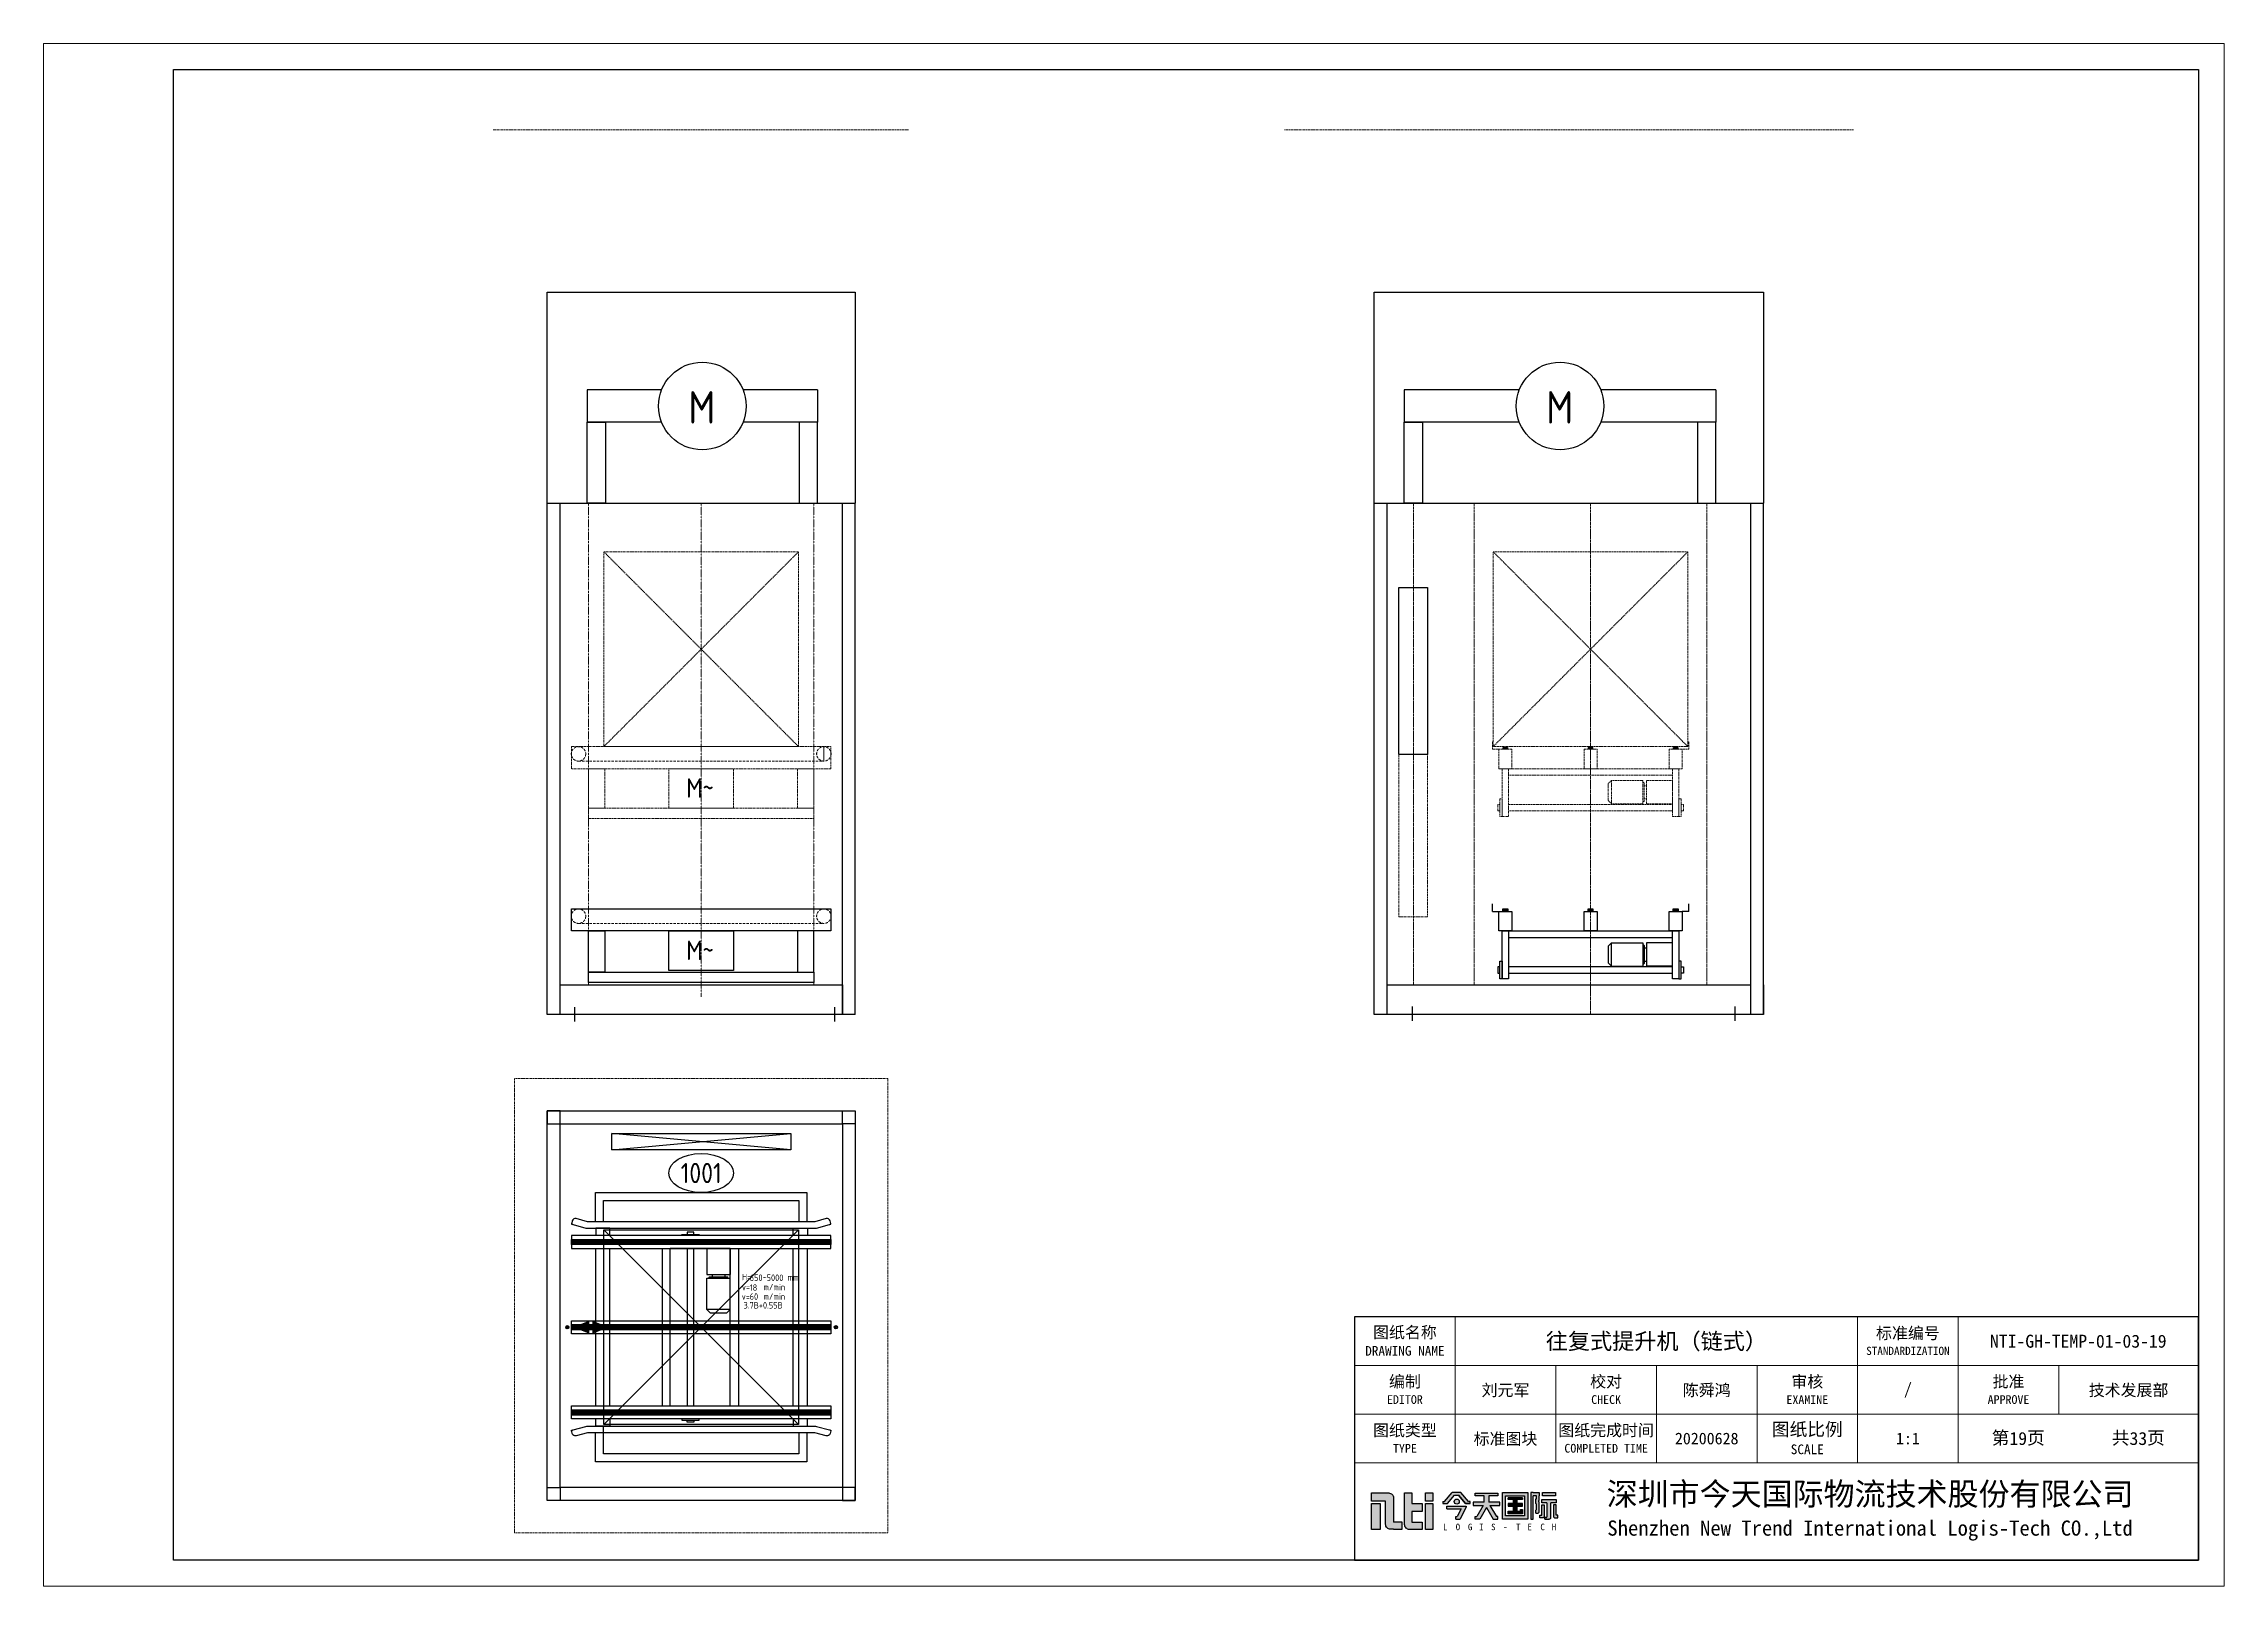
# Model space of a CAD drawing. Header units: millimetres. Extents: x 13310 to 204601, y -25828 to 2684.
# Drawn here: x 73561 to 87001, y -16324 to -6820 of the extents above; entities that cross this region are included whole.
import ezdxf
from ezdxf.enums import TextEntityAlignment as Align

# ---------------------------------------------------------------- set-up
doc = ezdxf.new("R2010")
doc.units = ezdxf.units.MM
for name, pattern in [('CENTER', [2, 1.25, -0.25, 0.25, -0.25]), ('CENTERX2', [20.32, 12.7, -2.54, 2.54, -2.54]), ('DASHED', [0.75, 0.5, -0.25]), ('DASHED2', [9.525, 6.35, -3.175])]:
    doc.linetypes.add(name, pattern=pattern)
for name, color, linetype, lineweight in [('NTI-中心线层', 1, 'CENTER', 5), ('NTI-标注层', 3, 'Continuous', 9), ('NTI-细实线', 7, 'Continuous', 9), ('NTI-虚线层', 5, 'DASHED2', 9)]:
    doc.layers.add(name, color=color, linetype=linetype, lineweight=lineweight)
for name, color, linetype in [('NTI-功率', 6, 'Continuous'), ('NTI-电气控制', 1, 'Continuous'), ('NTI-粗实线', 7, 'Continuous'), ('NTI-编号层', 6, 'Continuous')]:
    doc.layers.add(name, color=color, linetype=linetype)
doc.layers.add('NTI-输送设备', color=7, linetype='Continuous', plot=False)
doc.styles.get("Standard").update_dxf_attribs({"font": 'gbenor.shx'})
doc.styles.add('标题栏', font='')
doc.styles.get('标题栏').set_extended_font_data('SimSun')

# ---------------------------------------------------------------- blocks, each defined once
blk = doc.blocks.new('图块标准图框标题栏')
h = blk.add_hatch(color=1)
h.dxf.hatch_style = 1
h.paths.add_polyline_path([(-126.08, 8.76), (-127.42, 8.76), (-127.42, 4.73), (-126.08, 4.73)])
h.paths.add_polyline_path([(-124, 9.62, 0.414214), (-124.75, 10.37), (-125.22, 10.37), (-127.41, 10.37), (-127.41, 9.11), (-125.22, 9.11), (-125.22, 5.54, 0.414214), (-124.47, 4.79), (-124, 4.79), (-122.69, 4.79), (-122.69, 5.9), (-124, 5.9)])
h.paths.add_polyline_path([(-121.17, 8.75), (-121.17, 10.37), (-122.3, 10.37), (-122.3, 5.5, 0.414214), (-121.55, 4.75), (-121.17, 4.75), (-119.6, 4.75), (-119.6, 5.89), (-121.17, 5.89), (-121.17, 7.51), (-119.6, 7.51), (-119.6, 8.75)])
h.paths.add_polyline_path([(-117.97, 8.75), (-119.09, 8.75), (-119.09, 4.75), (-117.97, 4.75)])
h.paths.add_polyline_path([(-117.97, 10.37), (-119.09, 10.37), (-119.09, 9.13), (-117.97, 9.13)])
h = blk.add_hatch(color=256)
h.dxf.hatch_style = 1
h.paths.add_polyline_path([(-113.64, 10.45), (-114.96, 10.45), (-116.14, 9.05), (-116.4, 9.05), (-116.4, 8.75), (-115.7, 8.75), (-114.6, 10.05), (-114, 10.05), (-112.9, 8.75), (-112.2, 8.75), (-112.2, 9.05), (-112.45, 9.05)])
h.paths.add_polyline_path([(-113.88, 9.05, 1), (-114.66, 9.05, 1)])
h.paths.add_polyline_path([(-112.8, 8.25), (-112.8, 8.35), (-115.8, 8.35), (-115.8, 7.95), (-113.6, 7.95), (-114.2, 6.75), (-114.4, 6.75), (-114.4, 6.35), (-113.75, 6.35)])
h.paths.add_polyline_path([(-107.63, 8.95), (-109.33, 8.95), (-109.33, 9.95), (-107.93, 9.95), (-107.93, 10.35), (-111.43, 10.35), (-111.43, 9.95), (-110.03, 9.95), (-110.03, 8.95), (-111.73, 8.95), (-111.73, 8.45), (-110.19, 8.45), (-111.19, 6.75), (-111.43, 6.75), (-111.43, 6.35), (-110.73, 6.35), (-109.68, 8.14), (-108.63, 6.35), (-107.93, 6.35), (-107.93, 6.75), (-108.16, 6.75), (-109.16, 8.45), (-107.63, 8.45)])
h.paths.add_polyline_path([(-103.33, 10.45), (-107.23, 10.45), (-107.23, 6.35), (-103.33, 6.35)])
h.paths.add_polyline_path([(-106.73, 9.95), (-103.83, 9.95), (-103.83, 6.85), (-106.73, 6.85)], flags=16)
h.paths.add_polyline_path([(-106.33, 8.75), (-105.53, 8.75), (-105.53, 9.35), (-106.33, 9.35), (-106.33, 9.65), (-104.13, 9.65), (-104.13, 9.35), (-105.03, 9.35), (-105.03, 8.75), (-104.13, 8.75), (-104.13, 8.35), (-105.03, 8.35), (-105.03, 7.55), (-104.43, 7.55), (-104.43, 7.85), (-104.13, 7.85), (-104.13, 7.55), (-104.13, 7.15), (-106.33, 7.15), (-106.33, 7.55), (-105.53, 7.55), (-105.53, 8.35), (-106.33, 8.35)], flags=0)
h.paths.add_polyline_path([(-101.57, 8.95), (-101.67, 9.05), (-101.67, 9.15), (-101.57, 9.25), (-101.57, 9.95), (-101.57, 10.45), (-102.47, 10.45), (-102.87, 10.45), (-102.87, 6.35), (-102.47, 6.35), (-102.47, 9.95), (-101.97, 9.95), (-101.97, 9.45), (-102.07, 9.45), (-102.07, 8.75), (-101.97, 8.65), (-101.97, 7.85), (-102.07, 7.75), (-102.07, 7.25), (-101.97, 7.25), (-101.82, 7.25, 0.414214), (-101.57, 7.5)])
h.paths.add_polyline_path([(-98.97, 9.35), (-101.17, 9.35), (-101.17, 8.85), (-100.37, 8.85), (-100.37, 6.65), (-100.67, 6.65), (-100.67, 6.35), (-100.37, 6.35), (-100.07, 6.35), (-100.02, 6.35, 0.414214), (-99.77, 6.6), (-99.77, 8.85), (-98.97, 8.85)])
h.paths.add_polyline_path([(-99.07, 10.45), (-101.07, 10.45), (-101.07, 9.95), (-99.07, 9.95)])
h.paths.add_polyline_path([(-100.77, 8.55), (-101.17, 8.55), (-101.17, 6.95), (-101.47, 6.95), (-101.47, 6.55), (-101.17, 6.55), (-101.02, 6.55, 0.414214), (-100.77, 6.8)])
h.paths.add_polyline_path([(-98.97, 8.55), (-99.37, 8.55), (-99.37, 6.8, 0.414214), (-99.12, 6.55), (-98.97, 6.55), (-98.67, 6.55), (-98.67, 6.95), (-98.97, 6.95)])
h = blk.add_hatch(color=256)
h.dxf.hatch_style = 1
h.paths.add_polyline_path([(-105.03, 8.75), (-105.03, 9.35), (-104.13, 9.35), (-104.13, 9.65), (-106.33, 9.65), (-106.33, 9.35), (-105.53, 9.35), (-105.53, 8.75), (-106.33, 8.75), (-106.33, 8.35), (-105.53, 8.35), (-105.53, 7.55), (-106.33, 7.55), (-106.33, 7.15), (-104.13, 7.15), (-104.13, 7.55), (-104.13, 7.85), (-104.43, 7.85), (-104.43, 7.55), (-105.03, 7.55), (-105.03, 8.35), (-104.13, 8.35), (-104.13, 8.75)])
for p, q in [((-116.14, 9.05), (-114.96, 10.45)), ((-113.64, 10.45), (-114.96, 10.45)), ((-112.45, 9.05), (-113.64, 10.45)), ((-116.4, 9.05), (-116.4, 8.75)), ((-116.4, 9.05), (-116.14, 9.05)), ((-116.4, 8.75), (-115.7, 8.75)), ((-115.8, 7.95), (-113.6, 7.95)), ((-115.7, 8.75), (-114.6, 10.05)), ((-114.6, 10.05), (-114, 10.05)), ((-114.6, 10.05), (-114, 10.05)), ((-114.4, 6.35), (-114.4, 6.75)), ((-114.4, 6.75), (-114.2, 6.75)), ((-113.6, 7.95), (-114.2, 6.75)), ((-114, 10.05), (-112.9, 8.75)), ((-112.9, 8.75), (-114, 10.05)), ((-112.8, 8.25), (-113.75, 6.35)), ((-112.9, 8.75), (-112.2, 8.75)), ((-112.2, 8.75), (-112.9, 8.75)), ((-112.2, 9.05), (-112.45, 9.05)), ((-112.2, 8.75), (-112.2, 9.05)), ((-111.43, 6.75), (-111.19, 6.75)), ((-111.43, 6.35), (-111.43, 6.75)), ((-110.19, 8.45), (-111.19, 6.75)), ((-109.68, 8.14), (-110.73, 6.35)), ((-109.68, 8.14), (-108.63, 6.35)), ((-109.16, 8.45), (-108.16, 6.75)), ((-107.93, 6.75), (-108.16, 6.75)), ((-107.93, 6.35), (-107.93, 6.75)), ((-102.07, 7.25), (-101.97, 7.25)), ((-101.57, 9.25), (-101.67, 9.15)), ((-101.67, 9.15), (-101.67, 9.05)), ((-101.57, 8.95), (-101.67, 9.05)), ((-110.73, 6.35), (-111.43, 6.35)), ((-108.63, 6.35), (-107.93, 6.35))]:
    blk.add_line(p, q)
at = {"color": 7, "linetype": 'Continuous'}
for p, q in [((-115.8, 7.95), (-115.8, 8.35)), ((-115.8, 8.35), (-112.8, 8.35)), ((-112.8, 8.35), (-112.8, 8.25)), ((-99.77, 6.6), (-99.77, 8.65))]:
    blk.add_line(p, q, dxfattribs=at)
at = {"color": 1}
for points in [[(-125.22, 9.11), (-127.41, 9.11), (-127.41, 10.37), (-125.22, 10.37)], [(-121.17, 8.75), (-119.6, 8.75), (-119.6, 7.51), (-121.17, 7.51)], [(-121.17, 7.51), (-121.17, 5.89)], [(-124, 4.79), (-122.69, 4.79), (-122.69, 5.9), (-124, 5.9)], [(-121.17, 5.89), (-119.6, 5.89), (-119.6, 4.75), (-121.17, 4.75)]]:
    blk.add_lwpolyline(points, dxfattribs=at)
for points in [[(-125.22, 10.37), (-124.75, 10.37, -0.414214), (-124, 9.62), (-124, 5.9)], [(-121.17, 4.75), (-121.55, 4.75, -0.414214), (-122.3, 5.5), (-122.3, 10.37), (-121.17, 10.37), (-121.17, 8.75)], [(-124, 4.79), (-124.47, 4.79, -0.414214), (-125.22, 5.54), (-125.22, 9.11)]]:
    blk.add_lwpolyline(points, format="xyb", dxfattribs=at)
for points in [[(-119.09, 10.37), (-117.97, 10.37), (-117.97, 9.13), (-119.09, 9.13)], [(-127.42, 8.76), (-126.08, 8.76), (-126.08, 4.73), (-127.42, 4.73)], [(-119.09, 8.75), (-117.97, 8.75), (-117.97, 4.75), (-119.09, 4.75)]]:
    blk.add_lwpolyline(points, close=True, dxfattribs=at)
for points in [[(-110.03, 9.95), (-111.43, 9.95), (-111.43, 10.35), (-107.93, 10.35), (-107.93, 9.95), (-109.33, 9.95)], [(-102.47, 10.45), (-102.87, 10.45), (-102.87, 6.35), (-102.47, 6.35), (-102.47, 9.95)], [(-102.47, 10.45), (-101.57, 10.45), (-101.57, 9.95)], [(-110.03, 8.95), (-111.73, 8.95), (-111.73, 8.45), (-110.19, 8.45)], [(-110.03, 8.95), (-110.03, 9.95)], [(-109.33, 9.95), (-109.33, 8.95)], [(-109.16, 8.45), (-107.63, 8.45), (-107.63, 8.95), (-109.33, 8.95)], [(-105.53, 9.35), (-106.33, 9.35), (-106.33, 9.65), (-104.13, 9.65), (-104.13, 9.35), (-105.03, 9.35)], [(-105.53, 8.75), (-106.33, 8.75), (-106.33, 8.35), (-105.53, 8.35)], [(-104.13, 7.55), (-104.13, 7.15), (-106.33, 7.15), (-106.33, 7.55), (-105.53, 7.55)], [(-105.53, 8.75), (-105.53, 9.35)], [(-105.53, 7.55), (-105.53, 8.35)], [(-105.03, 9.35), (-105.03, 8.75)], [(-105.03, 8.35), (-104.13, 8.35), (-104.13, 8.75), (-105.03, 8.75)], [(-105.03, 8.35), (-105.03, 7.55)], [(-105.03, 7.55), (-104.43, 7.55)], [(-104.43, 7.55), (-104.43, 7.85), (-104.13, 7.85), (-104.13, 7.55)], [(-101.97, 9.95), (-102.47, 9.95)], [(-101.57, 9.25), (-101.57, 9.95)], [(-101.17, 6.55), (-101.47, 6.55), (-101.47, 6.95), (-101.17, 6.95)], [(-100.37, 8.85), (-101.17, 8.85), (-101.17, 9.35), (-98.97, 9.35), (-98.97, 8.85), (-99.77, 8.85)], [(-100.37, 8.85), (-100.37, 6.65)], [(-98.97, 6.55), (-98.67, 6.55), (-98.67, 6.95), (-98.97, 6.95)], [(-100.37, 6.35), (-100.67, 6.35), (-100.67, 6.65), (-100.37, 6.65)]]:
    blk.add_lwpolyline(points)
for points in [[(-107.23, 10.45), (-103.33, 10.45), (-103.33, 6.35), (-107.23, 6.35)], [(-101.07, 10.45), (-99.07, 10.45), (-99.07, 9.95), (-101.07, 9.95)], [(-106.73, 9.95), (-103.83, 9.95), (-103.83, 6.85), (-106.73, 6.85)]]:
    blk.add_lwpolyline(points, close=True)
at = {"color": 7, "linetype": 'Continuous'}
for points in [[(-104.13, 9.55), (-104.13, 9.65), (-106.33, 9.65)], [(-102.07, 7.25), (-102.07, 7.75), (-101.97, 7.85), (-101.97, 8.65), (-102.07, 8.75), (-102.07, 9.45), (-101.97, 9.45), (-101.97, 9.95)], [(-114.4, 6.35), (-113.75, 6.35)], [(-100.67, 6.35), (-100.67, 6.55)], [(-100.67, 6.35), (-100.07, 6.35)], [(-100.02, 6.35), (-100.07, 6.35)]]:
    blk.add_lwpolyline(points, dxfattribs=at)
for points in [[(-101.97, 7.25), (-101.82, 7.25, 0.414214), (-101.57, 7.5), (-101.57, 8.95)], [(-101.17, 6.95), (-101.17, 8.55), (-100.77, 8.55), (-100.77, 6.8, -0.414214), (-101.02, 6.55), (-101.17, 6.55)], [(-100.37, 6.35), (-100.02, 6.35, 0.414214), (-99.77, 6.6), (-99.77, 8.85)], [(-98.97, 6.95), (-98.97, 8.55), (-99.37, 8.55), (-99.37, 6.8, 0.414214), (-99.12, 6.55), (-98.97, 6.55)]]:
    blk.add_lwpolyline(points, format="xyb")
blk.add_circle((-114.27, 9.05), 0.388, dxfattribs=at)
at = {"layer": 'NTI-粗实线'}
blk.add_lwpolyline([(-130, 0), (0, 0), (0, 37.5), (-130, 37.5)], close=True, dxfattribs=at)
at = {"layer": 'NTI-细实线'}
for p, q in [((-114.5, 37.5), (-114.5, 15)), ((-52.5, 22.5), (-52.5, 37.5)), ((-37, 22.5), (-37, 37.5)), ((0, 30), (-130, 30)), ((-99, 30), (-99, 15)), ((-83.5, 30), (-83.5, 15)), ((-68, 30), (-68, 15)), ((-21.5, 30), (-21.5, 22.5)), ((0, 22.5), (-130, 22.5)), ((-52.5, 22.5), (-52.5, 15)), ((-37, 22.5), (-37, 15)), ((0, 15), (-130, 15))]:
    blk.add_line(p, q, dxfattribs=at)
at = {"style": '标题栏'}
blk.add_attdef('图纸名称', text='', height=2.5, dxfattribs=at).set_placement((-83.5, 33.75), align=Align.MIDDLE_CENTER)
for tag, height, p in [('标准编号', 2, (-18.5, 33.75)), ('编制人员', 1.8, (-106.75, 26.25)), ('校对人员', 1.8, (-75.75, 26.25)), ('审核人员', 1.8, (-44.75, 26.25)), ('批准', 1.8, (-10.75, 26.25)), ('图纸类型', 1.8, (-106.75, 18.75)), ('图纸完成时间', 1.8, (-75.75, 18.75)), ('图纸比例', 1.8, (-44.75, 18.75)), ('N', 2, (-27.75, 18.75)), ('N', 2, (-9.25, 18.75))]:
    blk.add_attdef(tag, text='', height=height, dxfattribs=at).set_placement(p, align=Align.MIDDLE)
at = {"layer": 'NTI-细实线', "color": 7, "style": '标题栏'}
for s, p in [('L', (-116.36, 4.64)), ('O', (-114.42, 4.64)), ('G', (-112.54, 4.64)), ('I', (-110.82, 4.64)), ('S', (-108.97, 4.64)), ('-', (-107.13, 4.64)), ('T', (-105.13, 4.64)), ('E', (-103.36, 4.64)), ('C', (-101.38, 4.64)), ('H', (-99.62, 4.64))]:
    blk.add_text(s, height=1, dxfattribs=at).set_placement(p)
at = {"layer": 'NTI-细实线', "attachment_point": 5, "style": '标题栏'}
for s, insert, char_height, width in [('图纸名称\\P{\\H0.83333x;DRAWING NAME}', (-122.25, 33.75), 1.8, 15.1979), ('标准编号\\P{\\H0.7x;STANDARDIZATION}', (-44.75, 33.75), 1.8, 15.1979), ('编制\\P{\\H0.75x;EDITOR}', (-122.25, 26.25), 1.8, 14.4665), ('校对\\P{\\H0.75x;CHECK}', (-91.25, 26.25), 1.8, 14.4665), ('审核\\P{\\H0.75x;EXAMINE}', (-60.25, 26.25), 1.8, 14.4665), ('批准\\P{\\H0.75x;APPROVE}', (-29.25, 26.25), 1.8, 14.4665), ('图纸类型\\P{\\H0.75x;TYPE}', (-122.25, 18.75), 1.8, 14.4665), ('图纸完成时间\\P{\\H0.75x;COMPLETED TIME}', (-91.25, 18.75), 1.8, 17.2878), ('图纸比例\\P{\\H0.75x;SCALE}', (-60.25, 18.75), 2, 14.4665), ('第  页', (-27.75, 18.75), 2, 24.25), ('共  页', (-9.25, 18.75), 2, 24.25), ('深圳市今天国际物流技术股份有限公司\\P{\\H0.66667x;Shenzhen New Trend International Logis-Tech CO.,Ltd}', (-50.58, 7.5), 3.5, 116.0664)]:
    blk.add_mtext(s, dxfattribs=dict(at, insert=insert, char_height=char_height, width=width))
blk = doc.blocks.new('*U189')
blk.add_lwpolyline([(-1181, 2630), (-1004, 2630), (-1004, 1601), (-1181, 1601)], close=True)
at = {"layer": 'NTI-中心线层', "linetype": 'CENTERX2', "lineweight": 0}
for p, q in [((-1092, 3150), (-1092, 183)), ((-717, 3150), (-717, 183)), ((0, 3150), (0, 0)), ((716, 3150), (716, 183))]:
    blk.add_line(p, q, dxfattribs=at)
at = {"layer": 'NTI-虚线层'}
for p, q in [((-1886, 5450), (1620, 5450)), ((-605, 1634), (-605, 1682)), ((-605, 1634), (-565, 1634)), ((605, 1634), (565, 1634)), ((605, 1634), (605, 1682)), ((-505, 1514), (505, 1514)), ((-505, 1474), (505, 1474)), ((130, 1442), (108, 1421)), ((108, 1421), (108, 1318)), ((130, 1297), (130, 1442)), ((130, 1442), (322, 1442)), ((322, 1442), (322, 1297)), ((327, 1428), (322, 1428)), ((330, 1425), (330, 1314)), ((345, 1409), (333, 1409)), ((345, 1442), (345, 1297)), ((505, 1442), (345, 1442)), ((505, 1297), (505, 1442)), ((108, 1318), (130, 1297)), ((130, 1297), (322, 1297)), ((322, 1311), (327, 1311)), ((333, 1329), (345, 1329)), ((505, 1297), (345, 1297))]:
    blk.add_line(p, q, dxfattribs=at)
at = {"layer": 'NTI-虚线层', "color": 3}
for p, q in [((-600, 2850), (600, 1650)), ((-600, 1650), (600, 2850))]:
    blk.add_line(p, q, dxfattribs=at)
blk.add_lwpolyline([(-600, 2850), (600, 2850), (600, 1650), (-600, 1650)], close=True, dxfattribs=at)
at = {"layer": 'NTI-虚线层'}
for points in [[(-565, 1634), (-485, 1634), (-485, 1514), (-565, 1514)], [(-540, 1650), (-510, 1650), (-510, 1634), (-540, 1634)], [(-40, 1634), (40, 1634), (40, 1514), (-40, 1514)], [(-15, 1650), (15, 1650), (15, 1634), (-15, 1634)], [(485, 1634), (565, 1634), (565, 1514), (485, 1514)], [(510, 1650), (540, 1650), (540, 1634), (510, 1634)], [(-1181, 1601), (-1004, 1601), (-1004, 601), (-1181, 601)], [(-545, 1514), (-505, 1514), (-505, 1220), (-545, 1220)], [(505, 1514), (545, 1514), (545, 1220), (505, 1220)], [(-572, 1294), (-572, 1254), (-559, 1254), (-559, 1294)], [(-545, 1328), (-545, 1220), (-559, 1220), (-559, 1328)], [(545, 1328), (545, 1220), (559, 1220), (559, 1328)], [(572, 1294), (572, 1254), (559, 1254), (559, 1294)]]:
    blk.add_lwpolyline(points, close=True, dxfattribs=at)
at = {"layer": 'NTI-虚线层', "const_width": 16}
for points in [[(-540, 1642), (-510, 1642)], [(-15, 1642), (15, 1642)], [(510, 1642), (540, 1642)]]:
    blk.add_lwpolyline(points, dxfattribs=at)
at = {"layer": 'NTI-虚线层'}
blk.add_lwpolyline([(-505, 1254), (505, 1254), (505, 1294), (-505, 1294)], dxfattribs=at)
for centre, start, end in [((327, 1425), 0, 90), ((333, 1412), 180, 270), ((327, 1314), 270, 0), ((333, 1326), 90, 180)]:
    blk.add_arc(centre, 3, start, end, dxfattribs=at)
at = {"layer": 'NTI-输送设备'}
for p, q in [((-1333, 3150), (-1333, 4450)), ((-1333, 4450), (1067, 4450)), ((1067, 4450), (1067, 3150)), ((-438, 3848), (-1149, 3848)), ((-1149, 3848), (-1149, 3648)), ((773, 3848), (62, 3848)), ((773, 3848), (773, 3648)), ((-438, 3648), (-1149, 3648)), ((773, 3648), (62, 3648)), ((-1333, 0), (-1333, 3150)), ((-1333, 3150), (-1253, 3150)), ((-1253, 0), (-1253, 3150)), ((-1253, 3150), (987, 3150)), ((987, 0), (987, 3150)), ((987, 3150), (1067, 3150)), ((1067, 0), (1067, 3150)), ((-605, 634), (-605, 682)), ((605, 634), (605, 682)), ((-605, 634), (-565, 634)), ((605, 634), (565, 634)), ((-505, 514), (505, 514)), ((-505, 474), (505, 474)), ((-1333, 0), (-1333, 183)), ((-1253, 183), (987, 183)), ((1067, 183), (1067, 0)), ((1067, 0), (-1333, 0))]:
    blk.add_line(p, q, dxfattribs=at)
at = {"layer": 'NTI-输送设备', "color": 2}
for p, q in [((130, 442), (108, 421)), ((108, 421), (108, 318)), ((130, 297), (130, 442)), ((130, 442), (322, 442)), ((322, 442), (322, 297)), ((327, 428), (322, 428)), ((330, 425), (330, 314)), ((345, 409), (333, 409)), ((345, 442), (345, 297)), ((505, 442), (345, 442)), ((505, 297), (505, 442)), ((108, 318), (130, 297)), ((130, 297), (322, 297)), ((322, 311), (327, 311)), ((333, 329), (345, 329)), ((505, 297), (345, 297))]:
    blk.add_line(p, q, dxfattribs=at)
at = {"layer": 'NTI-输送设备', "color": 1}
for p, q in [((-1100, 48), (-1100, -40)), ((-1100, 48), (-1100, -40)), ((889, 48), (889, -40)), ((889, 48), (889, -40))]:
    blk.add_line(p, q, dxfattribs=at)
at = {"layer": 'NTI-输送设备'}
for points in [[(-1149, 3648), (-1036, 3648), (-1036, 3150), (-1149, 3150)], [(773, 3648), (660, 3648), (660, 3150), (773, 3150)], [(-565, 634), (-485, 634), (-485, 514), (-565, 514)], [(-540, 650), (-510, 650), (-510, 634), (-540, 634)], [(-40, 634), (40, 634), (40, 514), (-40, 514)], [(-15, 650), (15, 650), (15, 634), (-15, 634)], [(485, 634), (565, 634), (565, 514), (485, 514)], [(510, 650), (540, 650), (540, 634), (510, 634)], [(-545, 514), (-505, 514), (-505, 220), (-545, 220)], [(505, 514), (545, 514), (545, 220), (505, 220)], [(-572, 294), (-572, 254), (-559, 254), (-559, 294)], [(-545, 328), (-545, 220), (-559, 220), (-559, 328)], [(545, 328), (545, 220), (559, 220), (559, 328)], [(572, 294), (572, 254), (559, 254), (559, 294)]]:
    blk.add_lwpolyline(points, close=True, dxfattribs=at)
at = {"layer": 'NTI-输送设备', "const_width": 16}
for points in [[(-540, 642), (-510, 642)], [(-15, 642), (15, 642)], [(510, 642), (540, 642)]]:
    blk.add_lwpolyline(points, dxfattribs=at)
at = {"layer": 'NTI-输送设备'}
blk.add_lwpolyline([(-505, 254), (505, 254), (505, 294), (-505, 294)], dxfattribs=at)
blk.add_circle((-188, 3748), 270, dxfattribs=at)
at = {"layer": 'NTI-输送设备', "color": 2}
for centre, start, end in [((327, 425), 0, 90), ((333, 412), 180, 270), ((327, 314), 270, 0), ((333, 326), 90, 180)]:
    blk.add_arc(centre, 3, start, end, dxfattribs=at)
at = {"layer": 'NTI-输送设备', "insert": (-269, 3840), "char_height": 200, "attachment_point": 1}
blk.add_mtext_dynamic_manual_height_columns('\\pxqc;M', width=158.1, gutter_width=12.5, heights=[0], dxfattribs=at)
blk = doc.blocks.new('NTI-物流方向示意')
at = {"layer": 'NTI-标注层'}
blk.add_lwpolyline([(0, 0, 0, 80, 0), (-100, 0, 50, 50, 0)], format="xyseb", dxfattribs=at)
blk = doc.blocks.new('往复式提升机（链式）')
at = {"layer": 'NTI-中心线层', "linetype": 'CENTERX2', "lineweight": 0}
blk.add_line((800, 0), (-800, 0), dxfattribs=at)
at = {"layer": 'NTI-编号层'}
blk.add_ellipse((0, 950), major_axis=(200, 0), ratio=0.6, dxfattribs=at)
at = {"layer": 'NTI-虚线层'}
blk.add_lwpolyline([(1150, -1267), (-1150, -1267), (-1150, 1533), (1150, 1533)], close=True, dxfattribs=at)
at = {"layer": 'NTI-输送设备'}
for p, q in [((552, 1093, 63012), (-551, 1193, 63012)), ((-551, 1093, 63012), (552, 1193, 63012)), ((797, 510), (797, 540)), ((798, 510), (798, 540)), ((799, 510), (799, 540)), ((-650, -485), (-650, 485)), ((-562, 0), (-562, 485)), ((179, 485), (-191, 485)), ((179, 485), (-191, 485)), ((179, 485), (34, 485)), ((34, 485), (34, 325)), ((179, 485), (34, 485)), ((34, 485), (34, 325)), ((179, 485), (179, 325)), ((179, 485), (179, 325)), ((567, 0), (567, 485)), ((655, 0), (655, 485)), ((34, 325), (179, 325)), ((34, 325), (179, 325)), ((34, 302), (179, 302)), ((34, 110), (34, 302)), ((34, 302), (179, 302)), ((34, 110), (34, 302)), ((48, 307), (48, 302)), ((48, 307), (48, 302)), ((51, 310), (162, 310)), ((51, 310), (162, 310)), ((67, 325), (67, 313)), ((67, 325), (67, 313)), ((147, 313), (147, 325)), ((147, 313), (147, 325)), ((165, 302), (165, 307)), ((165, 302), (165, 307)), ((179, 110), (179, 302)), ((179, 110), (179, 302)), ((-562, -485), (-562, 0)), ((34, 110), (55, 88)), ((179, 110), (34, 110)), ((34, 110), (55, 88)), ((179, 110), (34, 110)), ((55, 88), (158, 88)), ((55, 88), (158, 88)), ((158, 88), (179, 110)), ((158, 88), (179, 110)), ((567, -485), (567, 0)), ((655, -485), (655, 0))]:
    blk.add_line(p, q, dxfattribs=at)
at = {"layer": 'NTI-输送设备', "color": 3}
for p, q in [((600, -600), (-600, 600)), ((-600, -600), (600, 600))]:
    blk.add_line(p, q, dxfattribs=at)
at = {"layer": 'NTI-输送设备', "color": 5}
for p, q in [((-818, 7), (-832, -7)), ((-818, -7), (-832, 7)), ((837, -7), (823, 7)), ((837, 7), (823, -7))]:
    blk.add_line(p, q, dxfattribs=at)
at = {"layer": 'NTI-输送设备'}
for points in [[(950, -1067), (-950, -1067), (-950, 1333), (950, 1333)], [(-870, 1333), (-950, 1333), (-950, 1253), (-870, 1253)], [(870, -987), (-870, -987), (-870, 1253), (870, 1253)], [(870, 1333), (950, 1333), (950, 1253), (870, 1253)], [(800, 565), (-800, 565), (-800, 485), (800, 485)], [(800, 510), (-800, 510), (-800, 540), (800, 540)], [(800, 510), (-800, 510), (-800, 540), (800, 540)], [(-46, 585), (-86, 585), (-86, 572), (-46, 572)], [(-46, 585), (-86, 585), (-86, 572), (-46, 572)], [(800, -40), (-800, -40), (-800, 40), (800, 40)], [(800, 15), (-800, 15), (-800, -15), (800, -15)], [(800, -565), (-800, -565), (-800, -485), (800, -485)], [(800, -510), (-800, -510), (-800, -540), (800, -540)], [(-46, -585), (-86, -585), (-86, -572), (-46, -572)], [(-46, -585), (-86, -585), (-86, -572), (-46, -572)], [(-870, -1067), (-950, -1067), (-950, -987), (-870, -987)], [(870, -1067), (950, -1067), (950, -987), (870, -987)]]:
    blk.add_lwpolyline(points, close=True, dxfattribs=at)
at = {"layer": 'NTI-输送设备', "elevation": 63012}
blk.add_lwpolyline([(552, 1093), (-551, 1093), (-551, 1193), (552, 1193)], close=True, dxfattribs=at)
at = {"layer": 'NTI-输送设备'}
for points in [[(-652, 650), (-652, 830), (652, 830), (652, 650)], [(-602, 650), (-602, 780), (602, 780), (602, 650)], [(-562, 565), (-562, 610), (-650, 610), (-650, 565)], [(-120, 565), (-120, 572), (-12, 572), (-12, 565)], [(-120, 565), (-120, 572), (-12, 572), (-12, 565)], [(567, 565), (567, 610), (655, 610), (655, 565)], [(-241, 485), (-241, 0)], [(-191, 0), (-191, 485)], [(-191, 0), (-191, 485)], [(-86, 485), (-86, 0)], [(-86, 485), (-86, 0)], [(-46, 0), (-46, 485)], [(-46, 0), (-46, 485)], [(179, 0), (179, 485)], [(179, 0), (179, 485)], [(229, 485), (229, 0)], [(229, 485), (229, 0)], [(-241, 0), (-241, -485)], [(-191, -485), (-191, 0)], [(-191, -485), (-191, 0)], [(-86, 0), (-86, -485)], [(-86, 0), (-86, -485)], [(-46, -485), (-46, 0)], [(-46, -485), (-46, 0)], [(179, -485), (179, 0)], [(179, -485), (179, 0)], [(229, 0), (229, -485)], [(229, 0), (229, -485)], [(652, -650), (652, -830), (-652, -830), (-652, -650)], [(-562, -565), (-562, -610), (-650, -610), (-650, -565)], [(602, -650), (602, -780), (-602, -780), (-602, -610)], [(-120, -565), (-120, -572), (-12, -572), (-12, -565)], [(-120, -565), (-120, -572), (-12, -572), (-12, -565)], [(567, -565), (567, -610), (655, -610), (655, -565)]]:
    blk.add_lwpolyline(points, dxfattribs=at)
at = {"layer": 'NTI-输送设备', "const_width": 30}
for points in [[(800, 525), (-800, 525)], [(800, 0), (-800, 0)], [(800, -525), (-800, -525)]]:
    blk.add_lwpolyline(points, dxfattribs=at)
at = {"layer": 'NTI-输送设备'}
for points in [[(700, 610, 0.065543), (711, 611), (790, 633), (792, 633), (794, 634), (796, 634), (797, 635), (798, 635), (799, 635), (800, 635), (800, 635), (799, 639), (795, 655, 0.414214), (770, 669), (700, 650), (-700, 650), (-770, 669, 0.414214), (-795, 655), (-798, 642), (-798, 641), (-798, 641), (-799, 640), (-799, 640), (-799, 640), (-799, 639), (-799, 639), (-799, 639), (-800, 635), (-800, 635), (-799, 635), (-798, 635), (-797, 635), (-796, 634), (-794, 634), (-792, 633), (-790, 633), (-711, 611, 0.065543), (-700, 610), (700, 610)], [(700, -610, -0.065543), (711, -611), (790, -633), (792, -633), (794, -634), (796, -634), (797, -635), (798, -635), (799, -635), (800, -635), (800, -635), (799, -639), (795, -655, -0.414214), (770, -669), (700, -650), (-700, -650), (-770, -669, -0.414214), (-795, -655), (-798, -642), (-798, -641), (-798, -641), (-799, -640), (-799, -640), (-799, -640), (-799, -639), (-799, -639), (-799, -639), (-800, -635), (-800, -635), (-799, -635), (-798, -635), (-797, -635), (-796, -634), (-794, -634), (-792, -633), (-790, -633), (-711, -611, -0.065543), (-700, -610), (700, -610)]]:
    blk.add_lwpolyline(points, format="xyb", dxfattribs=at)
at = {"layer": 'NTI-输送设备', "color": 3}
blk.add_lwpolyline([(600, -600), (-600, -600), (-600, 600), (600, 600)], close=True, dxfattribs=at)
at = {"layer": 'NTI-输送设备', "color": 5}
for centre in [(-825, 0), (830, 0)]:
    blk.add_circle(centre, 10, dxfattribs=at)
at = {"layer": 'NTI-输送设备'}
for centre, start, end in [((51, 307), 90, 180), ((51, 307), 90, 180), ((64, 313), 270, 0), ((64, 313), 270, 0), ((150, 313), 180, 270), ((150, 313), 180, 270), ((162, 307), 0, 90), ((162, 307), 0, 90)]:
    blk.add_arc(centre, 3, start, end, dxfattribs=at)
at = {"layer": 'NTI-输送设备', "rotation": 180}
blk.add_blockref('NTI-物流方向示意', (-790, 0), dxfattribs=at)
at = {"layer": 'NTI-输送设备', "xscale": -1, "rotation": 180}
blk.add_blockref('NTI-物流方向示意', (-570, 0), dxfattribs=at)
at = {"layer": 'NTI-功率'}
blk.add_attdef('005电机功率(KW)', (261, 115), '', height=40, dxfattribs=at)
at = {"layer": 'NTI-标注层', "char_height": 40, "attachment_point": 1}
for s, insert in [('H=', (251, 329)), ('mm', (532, 327)), ('v=', (250, 209)), ('v=', (251, 267)), ('m/min', (383, 267)), ('m/min', (383, 209))]:
    blk.add_mtext_dynamic_manual_height_columns(s, width=189.58, gutter_width=200, heights=[0], dxfattribs=dict(at, insert=insert))
at = {"layer": 'NTI-标注层'}
for tag, p in [('003输送高度(mm)', (299, 285)), ('004输送速度(m/min)', (299, 224)), ('升降速度(m/min)', (299, 169))]:
    blk.add_attdef(tag, p, '', height=40, dxfattribs=at)
for tag, p, flags in [('011备注', (244, -9), 1), ('012设计单位', (244, -84), 3), ('005额定载荷(kg)', (249, -113), 1)]:
    blk.add_attdef(tag, p, '', height=40, dxfattribs=dict(at, flags=flags))
at = {"layer": 'NTI-电气控制', "flags": 3}
blk.add_attdef('007控制方式', (283, 52), '', height=50, dxfattribs=at)
at = {"layer": 'NTI-编号层'}
blk.add_attdef('000设备编号', text='', height=125, dxfattribs=at).set_placement((0, 950), align=Align.MIDDLE)
blk = doc.blocks.new('*U293')
at = {"layer": 'NTI-中心线层'}
for p, q in [((-694, 3150), (-694, 183)), ((694, 3150), (694, 183))]:
    blk.add_line(p, q, dxfattribs=at)
at = {"layer": 'NTI-中心线层', "color": 1}
blk.add_line((0, 3150), (0, 109), dxfattribs=at)
at = {"layer": 'NTI-虚线层'}
blk.add_line((-1281, 5450), (1281, 5450), dxfattribs=at)
at = {"layer": 'NTI-虚线层', "color": 3}
for p, q in [((-600, 2850), (600, 1650)), ((600, 2850), (-600, 1650))]:
    blk.add_line(p, q, dxfattribs=at)
at = {"layer": 'NTI-虚线层', "color": 1, "ltscale": 20}
blk.add_line((756, 1650), (756, 1561), dxfattribs=at)
at = {"layer": 'NTI-虚线层', "linetype": 'DASHED', "lineweight": 9, "ltscale": 30}
for p, q in [((-800, 1605), (-800, 1607)), ((-756, 1561), (756, 1561))]:
    blk.add_line(p, q, dxfattribs=at)
at = {"layer": 'NTI-虚线层', "color": 3}
blk.add_lwpolyline([(-600, 2850), (600, 2850), (600, 1650), (-600, 1650)], close=True, dxfattribs=at)
at = {"layer": 'NTI-虚线层'}
for points in [[(-800, 1650), (800, 1650), (800, 1514), (-800, 1514)], [(-694, 1514), (-594, 1514), (-594, 1270), (-694, 1270)], [(-200, 1514), (200, 1514), (200, 1270), (-200, 1270)], [(694, 1514), (594, 1514), (594, 1270), (694, 1270)], [(-694, 1270), (694, 1270), (694, 1207), (-694, 1207)]]:
    blk.add_lwpolyline(points, close=True, dxfattribs=at)
at = {"layer": 'NTI-虚线层', "linetype": 'DASHED', "lineweight": 9, "ltscale": 30}
for centre in [(-756, 1605), (756, 1605)]:
    blk.add_circle(centre, 44.5, dxfattribs=at)
at = {"layer": 'NTI-输送设备'}
for p, q in [((-950, 3150), (-950, 4450)), ((-950, 4450), (950, 4450)), ((950, 4450), (950, 3150)), ((-243, 3848), (-703, 3848)), ((-703, 3848), (-703, 3648)), ((717, 3848), (257, 3848)), ((717, 3848), (717, 3648)), ((-243, 3648), (-703, 3648)), ((717, 3648), (257, 3648)), ((-950, 0), (-950, 3150)), ((-950, 3150), (-870, 3150)), ((-870, 0), (-870, 3150)), ((-870, 3150), (870, 3150)), ((870, 0), (870, 3150)), ((870, 3150), (950, 3150)), ((950, 0), (950, 3150)), ((-870, 0), (-870, 183)), ((-870, 183), (870, 183)), ((870, 183), (870, 0)), ((950, 0), (-950, 0))]:
    blk.add_line(p, q, dxfattribs=at)
at = {"layer": 'NTI-输送设备', "linetype": 'DASHED', "lineweight": 9, "ltscale": 30}
for p, q in [((-800, 605), (-800, 607)), ((-756, 561), (756, 561))]:
    blk.add_line(p, q, dxfattribs=at)
at = {"layer": 'NTI-输送设备', "color": 1}
for p, q in [((-781, 44), (-781, -44)), ((-781, 44), (-781, -44)), ((822, 44), (822, -44)), ((822, 44), (822, -44))]:
    blk.add_line(p, q, dxfattribs=at)
at = {"layer": 'NTI-输送设备'}
for points in [[(-703, 3648), (-590, 3648), (-590, 3150), (-703, 3150)], [(717, 3648), (604, 3648), (604, 3150), (717, 3150)], [(-800, 650), (800, 650), (800, 514), (-800, 514)], [(-694, 514), (-594, 514), (-594, 261), (-694, 261)], [(-200, 514), (200, 514), (200, 270), (-200, 270)], [(694, 514), (594, 514), (594, 261), (694, 261)], [(-694, 261), (694, 261), (694, 197), (-694, 197)]]:
    blk.add_lwpolyline(points, close=True, dxfattribs=at)
blk.add_circle((7, 3748), 270, dxfattribs=at)
at = {"layer": 'NTI-输送设备', "linetype": 'DASHED', "lineweight": 9, "ltscale": 30}
for centre in [(-756, 605), (756, 605)]:
    blk.add_circle(centre, 44.5, dxfattribs=at)
at = {"layer": 'NTI-虚线层', "color": 7, "ltscale": 4, "insert": (-7, 1395), "char_height": 120, "width": 1665, "attachment_point": 5}
blk.add_mtext('M~', dxfattribs=at)
at = {"layer": 'NTI-输送设备', "insert": (-75, 3840), "char_height": 200, "attachment_point": 1}
blk.add_mtext_dynamic_manual_height_columns('\\pxqc;M', width=158.1, gutter_width=12.5, heights=[0], dxfattribs=at)
at = {"layer": 'NTI-输送设备', "color": 7, "ltscale": 4, "insert": (-7, 395), "char_height": 120, "width": 1665, "attachment_point": 5}
blk.add_mtext('M~', dxfattribs=at)

msp = doc.modelspace()

# ---------------------------------------------------------------- linework, layer by layer
at = {"layer": 'NTI-粗实线'}
msp.add_lwpolyline([(74361, -16164), (74361, -6980), (86841, -6980), (86841, -16164)], close=True, dxfattribs=at)
at = {"layer": 'NTI-细实线'}
msp.add_lwpolyline([(73561, -16324), (73561, -6820), (87001, -6820), (87001, -16324)], close=True, dxfattribs=at)

# ---------------------------------------------------------------- block references
for name, p in [('*U293', (77614, -12801)), ('*U189', (83095, -12801))]:
    msp.add_blockref(name, p)
msp.add_blockref('往复式提升机（链式）', (77614, -14728)).add_auto_attribs({'000设备编号': '1001', '003输送高度(mm)': '650~5000', '004输送速度(m/min)': '18', '升降速度(m/min)': '60', '005电机功率(KW)': '3.7B+0.55B'})
ref = msp.add_blockref('图块标准图框标题栏', (86841, -16164), dxfattribs=dict(xscale=40, yscale=40, zscale=40))
ref.add_attrib('图纸名称', '往复式提升机（链式）', dxfattribs={"height": 100, "style": '标题栏'}).set_placement((83501, -14814), align=Align.MIDDLE_CENTER)
ref.add_attrib('标准编号', 'NTI-GH-TEMP-01-03-19', dxfattribs={"height": 80, "style": '标题栏'}).set_placement((86101, -14814), align=Align.MIDDLE)
ref.add_attrib('图纸类型', '标准图块', dxfattribs={"height": 72, "style": '标题栏'}).set_placement((82571, -15414), align=Align.MIDDLE)
ref.add_attrib('图纸比例', '1:1', dxfattribs={"height": 72, "style": '标题栏'}).set_placement((85051, -15414), align=Align.MIDDLE)
ref.add_attrib('图纸完成时间', '20200628', dxfattribs={"height": 72, "style": '标题栏'}).set_placement((83811, -15414), align=Align.MIDDLE)
ref.add_attrib('编制人员', '刘元军', dxfattribs={"height": 72, "style": '标题栏'}).set_placement((82571, -15114), align=Align.MIDDLE)
ref.add_attrib('校对人员', '陈舜鸿', dxfattribs={"height": 72, "style": '标题栏'}).set_placement((83811, -15114), align=Align.MIDDLE)
ref.add_attrib('审核人员', '/', dxfattribs={"height": 72, "style": '标题栏'}).set_placement((85051, -15114), align=Align.MIDDLE)
ref.add_attrib('批准', '技术发展部', dxfattribs={"height": 72, "style": '标题栏'}).set_placement((86411, -15114), align=Align.MIDDLE)
ref.add_attrib('N', '33', dxfattribs={"height": 80, "style": '标题栏'}).set_placement((86471, -15414), align=Align.MIDDLE)
ref.add_attrib('N', '19', dxfattribs={"height": 80, "style": '标题栏'}).set_placement((85731, -15414), align=Align.MIDDLE)

doc.saveas('drawing.dxf')
